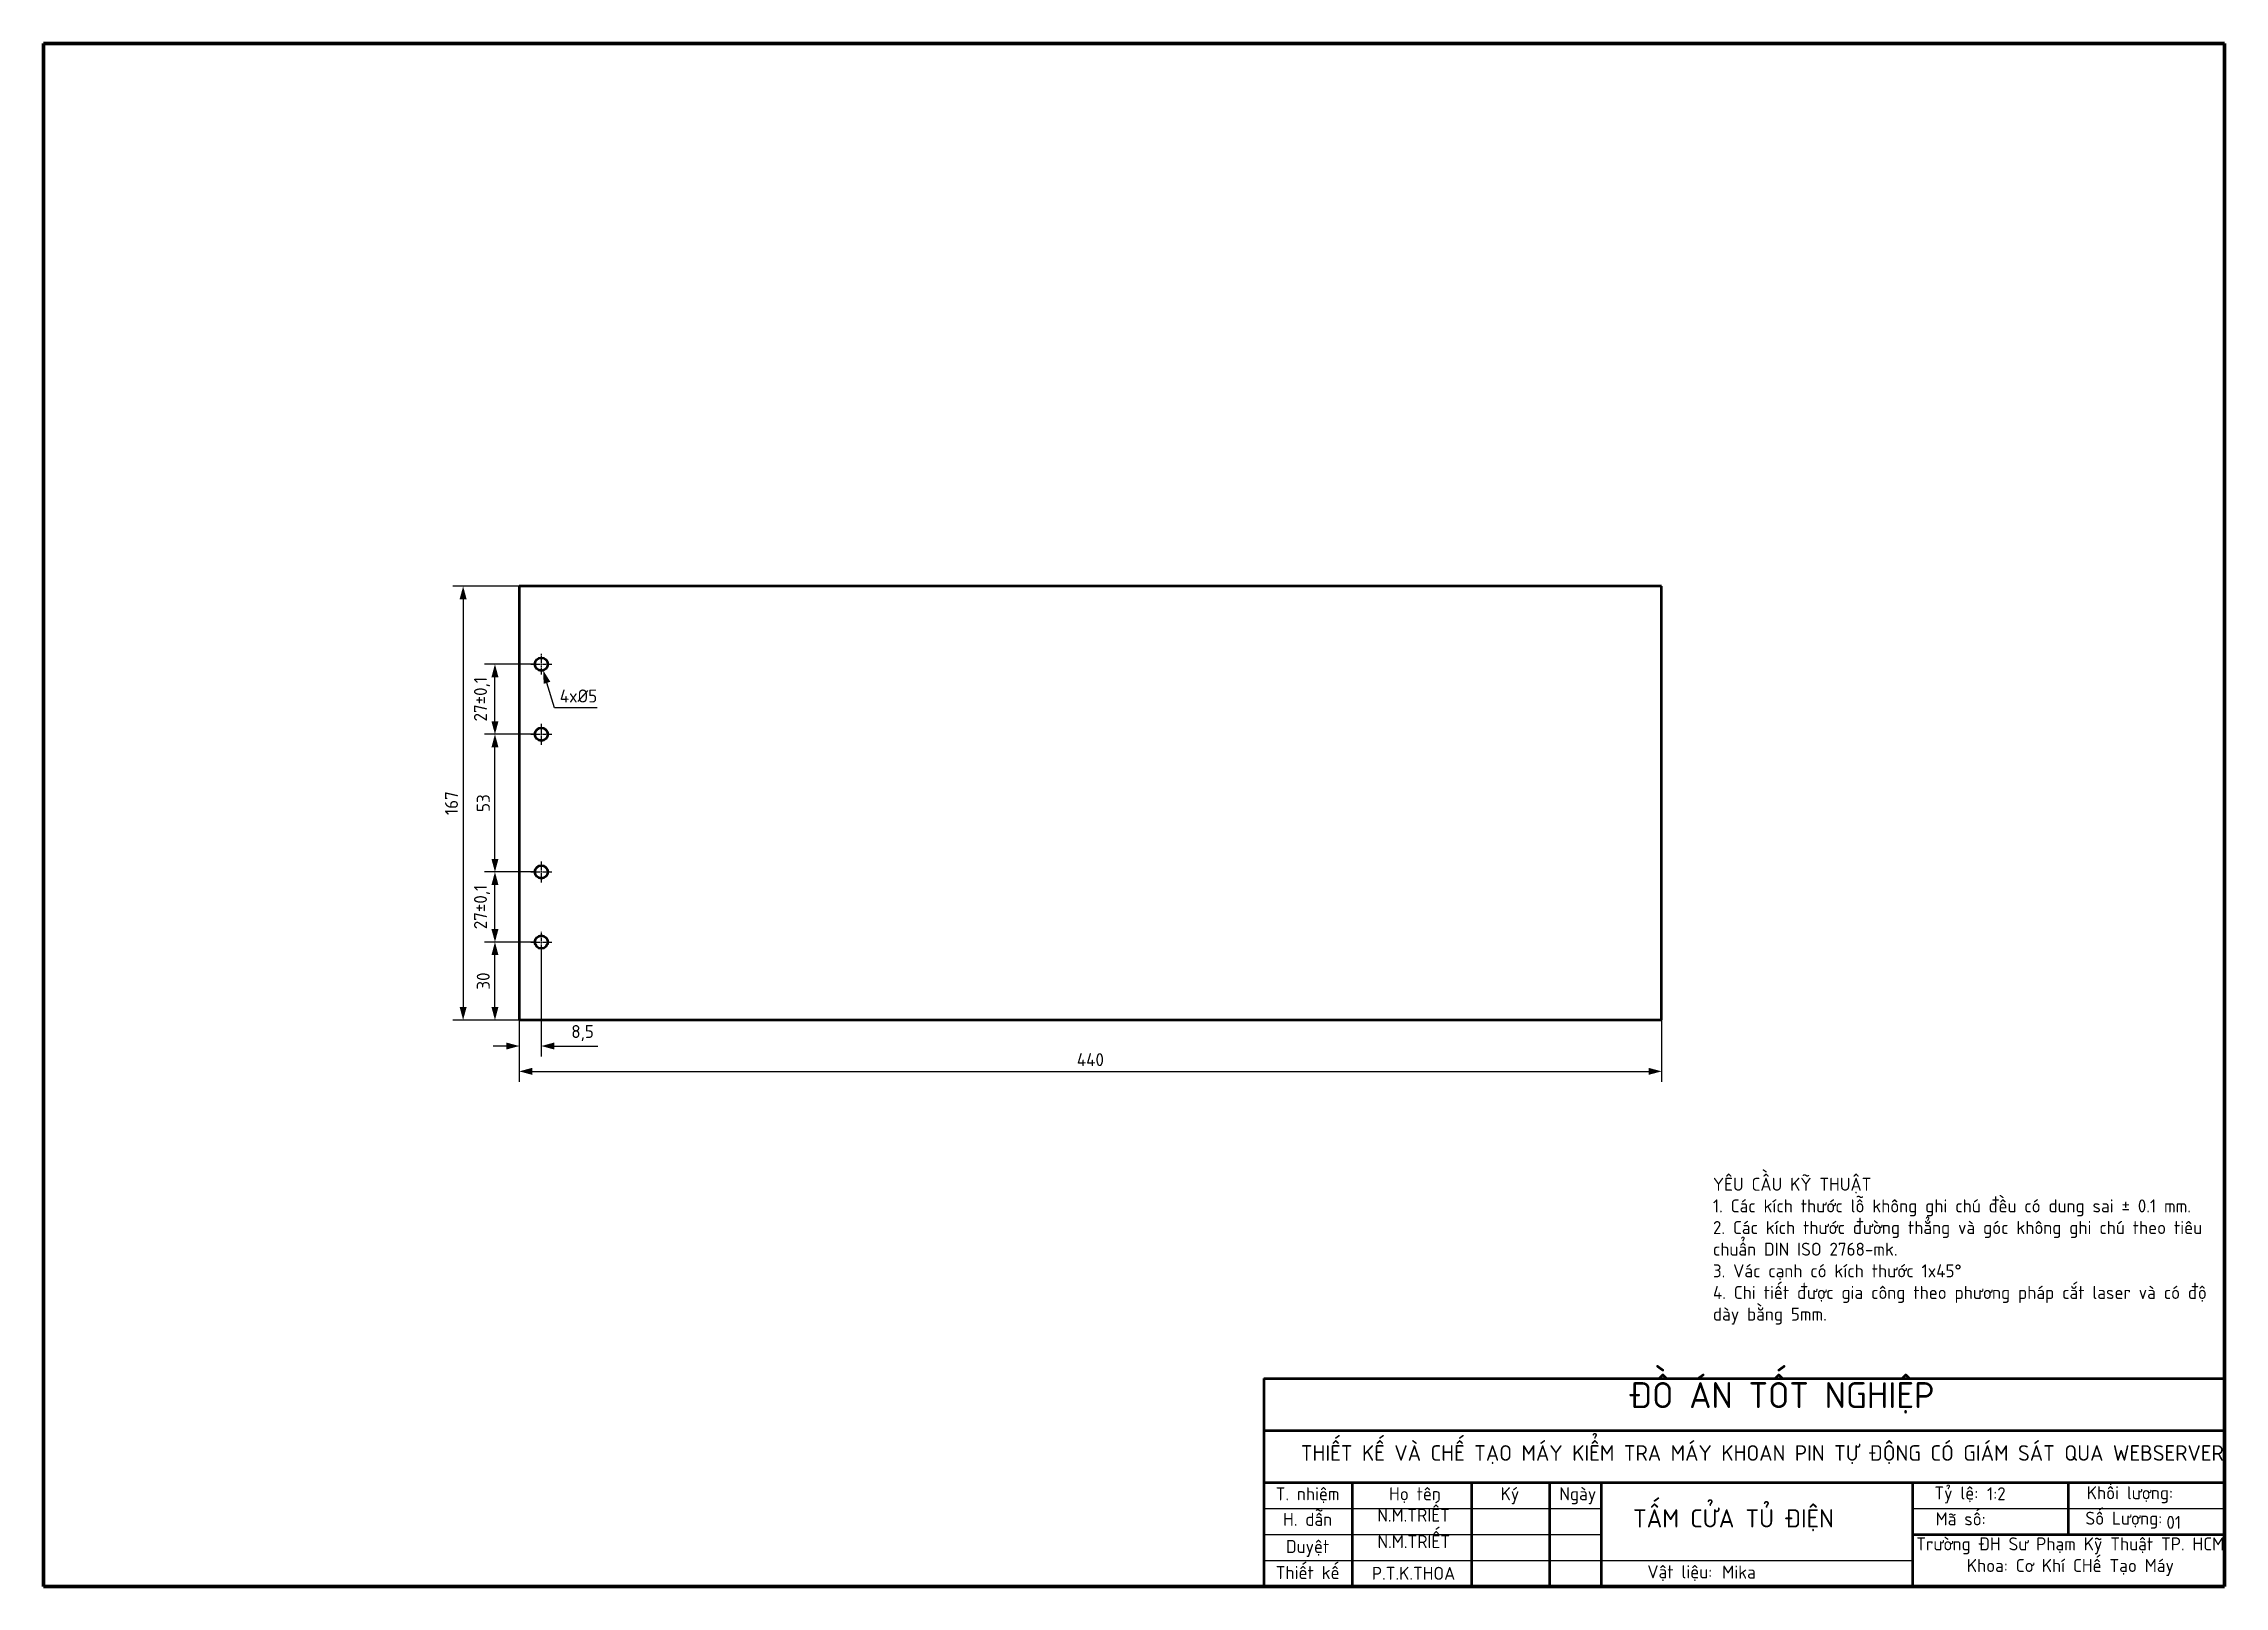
# Model space of a CAD drawing. Header units: millimetres. Extents: x 55 to 6841, y 61 to 3739.
# Drawn here: x 3806 to 4646, y 486 to 1080 of the extents above; entities that cross this region are included whole.
import ezdxf

# ---------------------------------------------------------------- set-up
doc = ezdxf.new("R2010")
doc.units = ezdxf.units.MM
doc.header["$LTSCALE"] = 0.7
doc.header["$PDMODE"] = 35
doc.header["$PDSIZE"] = -4
doc.linetypes.add('CENTER2', pattern=[1.125, 0.75, -0.125, 0.125, -0.125])
doc.layers.get('0').update_dxf_attribs({"color": 255})
for name, color, linetype, lineweight in [('AM_5', 10, 'Continuous', 25), ('AMC_Contour', 7, 'Continuous', 50), ('CON', 7, 'Continuous', 50), ('DIM', 94, 'Continuous', 25), ('KHUNGBV', 5, 'Continuous', 70), ('TEXT', 7, 'Continuous', 25)]:
    doc.layers.add(name, color=color, linetype=linetype, lineweight=lineweight)
doc.styles.add('TCVN-7284', font='tcvn+7284-2003r.ttf')
doc.dimstyles.new('TCVN_ISO-25_RadiusDia', dxfattribs={"dimtxt": 2.5, "dimasz": 2.5, "dimexe": 2, "dimexo": 0, "dimgap": 1, "dimtad": 1, "dimtoh": 1, "dimtxsty": 'TCVN-7284', "dimblk": 'Arrow', "dimcen": 0, "dimclrd": 256, "dimclre": 256, "dimclrt": 256, "dimadec": 0, "dimazin": 0, "dimtfac": 1, "dimtofl": 0, "dimtmove": 0, "dimatfit": 3, "dimldrblk": 'Arrow', "dimfxl": 1, "dimlwd": -1, "dimlwe": -1, "dimarcsym": 0})

msp = doc.modelspace()

# ---------------------------------------------------------------- texts
at = {"ltscale": 0.7, "char_height": 5, "attachment_point": 1, "style": 'TCVN-7284'}
for s, width, insert in [('1:2', 9.00007, (4554.758, 524.589)), ('01', 9.00007, (4623.845, 513.584)), ('Mika', 42.25721, (4452.737, 494.403))]:
    msp.add_mtext_dynamic_manual_height_columns(s, width=width, gutter_width=25, heights=[0], dxfattribs=dict(at, insert=insert))
at = {"layer": 'AMC_Contour', "color": 255, "insert": (4418.397, 516.119), "char_height": 7, "attachment_point": 1, "style": 'TCVN-7284'}
msp.add_mtext_dynamic_manual_height_columns('TẤM CỬA TỦ ĐIỆN', width=97.17639, gutter_width=35, heights=[0], dxfattribs=at)
at = {"layer": 'TEXT', "ltscale": 0.7, "insert": (4449.189, 643.755), "char_height": 5, "attachment_point": 1, "style": 'TCVN-7284'}
msp.add_mtext_dynamic_manual_height_columns('YÊU CẦU KỸ THUẬT\\P1. Các kích thước lỗ không ghi chú đều có dung sai ± 0.1 mm. \\P2. Các kích thước đường thẳng và góc không ghi chú theo tiêu chuẩn DIN ISO 2768-mk.\\P3. Vác cạnh có kích thước 1x45°\\P4. Chi tiết được gia công theo phương pháp cắt laser và có độ dày bằng 5mm.', width=191.68556, gutter_width=3444.182, heights=[0], dxfattribs=at)

# ---------------------------------------------------------------- blocks, each defined once
blk = doc.blocks.new('*U360')
at = {"layer": 'AM_5', "color": 0, "linetype": 'CENTER2', "ltscale": 2, "transparency": 16777216}
for p, q in [((-4, 0), (-0.5, 0)), ((0, 0.5), (0, 4)), ((0.5, 0), (4, 0)), ((0, -4), (0, -0.5))]:
    blk.add_line(p, q, dxfattribs=at)
at = {"layer": 'AM_5', "color": 0, "linetype": 'Continuous', "ltscale": 2, "transparency": 16777216}
for p, q in [((-0.25, 0), (0.25, 0)), ((0, -0.25), (0, 0.25))]:
    blk.add_line(p, q, dxfattribs=at)
blk = doc.blocks.new('*U361')
at = {"layer": 'AM_5', "color": 0, "linetype": 'CENTER2', "ltscale": 2, "transparency": 16777216}
for p, q in [((-4, 0), (-0.5, 0)), ((0, 0.5), (0, 4)), ((0.5, 0), (4, 0)), ((0, -4), (0, -0.5))]:
    blk.add_line(p, q, dxfattribs=at)
at = {"layer": 'AM_5', "color": 0, "linetype": 'Continuous', "ltscale": 2, "transparency": 16777216}
for p, q in [((-0.25, 0), (0.25, 0)), ((0, -0.25), (0, 0.25))]:
    blk.add_line(p, q, dxfattribs=at)
blk = doc.blocks.new('*U362')
at = {"layer": 'AM_5', "color": 0, "linetype": 'CENTER2', "ltscale": 2, "transparency": 16777216}
for p, q in [((-4, 0), (-0.5, 0)), ((0, 0.5), (0, 4)), ((0.5, 0), (4, 0)), ((0, -4), (0, -0.5))]:
    blk.add_line(p, q, dxfattribs=at)
at = {"layer": 'AM_5', "color": 0, "linetype": 'Continuous', "ltscale": 2, "transparency": 16777216}
for p, q in [((-0.25, 0), (0.25, 0)), ((0, -0.25), (0, 0.25))]:
    blk.add_line(p, q, dxfattribs=at)
blk = doc.blocks.new('*U363')
at = {"layer": 'AM_5', "color": 0, "linetype": 'CENTER2', "ltscale": 2, "transparency": 16777216}
for p, q in [((-4, 0), (-0.5, 0)), ((0, 0.5), (0, 4)), ((0.5, 0), (4, 0)), ((0, -4), (0, -0.5))]:
    blk.add_line(p, q, dxfattribs=at)
at = {"layer": 'AM_5', "color": 0, "linetype": 'Continuous', "ltscale": 2, "transparency": 16777216}
for p, q in [((-0.25, 0), (0.25, 0)), ((0, -0.25), (0, 0.25))]:
    blk.add_line(p, q, dxfattribs=at)
blk = doc.blocks.new('CUA1')
at = {"layer": 'CON'}
for p, q in [((4361.59, 815.64), (3921.59, 815.64)), ((3921.59, 815.64), (3921.59, 648.64)), ((4361.59, 648.64), (4361.59, 815.64)), ((3921.59, 648.64), (4361.59, 648.64))]:
    blk.add_line(p, q, dxfattribs=at)
for centre in [(3930.09, 785.64), (3930.09, 758.64), (3930.09, 705.64), (3930.09, 678.64)]:
    blk.add_circle(centre, 2.5, dxfattribs=at)
at = {"layer": 'AM_5', "linetype": 'CENTER2', "ltscale": 2}
for name, p in [('*U361', (3930.09, 785.64)), ('*U360', (3930.09, 758.64)), ('*U362', (3930.09, 705.64)), ('*U363', (3930.09, 678.64))]:
    blk.add_blockref(name, p, dxfattribs=at)
blk = doc.blocks.new('Arrow')
at = {"layer": 'DIM'}
blk.add_solid([(-1, 0.27), (-1, -0.27), (0, 0)], dxfattribs=at)
blk = doc.blocks.new('*D364')
at = {"layer": 'Defpoints', "color": 0, "ltscale": 0.2, "transparency": 16777216}
for p in [(3997.9, 732), (3989.4, 704.5), (3997.9, 694.48)]:
    blk.add_point(p, dxfattribs=at)
at = {"layer": 'DIM', "ltscale": 0.2, "transparency": 16777216}
for p, q in [((3997.9, 732), (3997.9, 690.48)), ((3989.4, 704.5), (3989.4, 690.48)), ((3984.4, 694.48), (3979.4, 694.48)), ((4002.9, 694.48), (4019.65, 694.48))]:
    blk.add_line(p, q, dxfattribs=at)
at = {"layer": 'DIM', "ltscale": 0.2, "transparency": 16777216, "xscale": 5.000000000000284, "yscale": 5.000000000000284, "zscale": 5.000000000000284}
blk.add_blockref('Arrow', (3989.4, 694.48), dxfattribs=at)
at = {"layer": 'DIM', "ltscale": 0.2, "transparency": 16777216, "xscale": 5.000000000000284, "yscale": 5.000000000000284, "zscale": 5.000000000000284, "rotation": 180}
blk.add_blockref('Arrow', (3997.9, 694.48), dxfattribs=at)
at = {"layer": 'DIM', "ltscale": 0.2, "transparency": 16777216, "insert": (4013.78, 699.48), "char_height": 5, "attachment_point": 5, "style": 'TCVN-7284'}
blk.add_mtext('8,5', dxfattribs=at)
blk = doc.blocks.new('*D365')
at = {"layer": 'Defpoints', "color": 0, "ltscale": 0.7, "transparency": 16777216}
for p in [(3989.4, 704.5), (4429.4, 704.5), (4429.4, 684.73)]:
    blk.add_point(p, dxfattribs=at)
at = {"layer": 'DIM', "ltscale": 0.7, "transparency": 16777216}
for p, q in [((3989.4, 704.5), (3989.4, 680.73)), ((4429.4, 704.5), (4429.4, 680.73)), ((3994.4, 684.73), (4424.4, 684.73))]:
    blk.add_line(p, q, dxfattribs=at)
at = {"layer": 'DIM', "ltscale": 0.7, "transparency": 16777216, "xscale": 5, "yscale": 5, "zscale": 5, "rotation": 180}
blk.add_blockref('Arrow', (3989.4, 684.73), dxfattribs=at)
at = {"layer": 'DIM', "ltscale": 0.7, "transparency": 16777216, "xscale": 5, "yscale": 5, "zscale": 5}
blk.add_blockref('Arrow', (4429.4, 684.73), dxfattribs=at)
at = {"layer": 'DIM', "ltscale": 0.7, "transparency": 16777216, "insert": (4209.4, 689.23), "char_height": 5, "attachment_point": 5, "style": 'TCVN-7284', "bg_fill": 3, "box_fill_scale": 1.1, "bg_fill_color": 256, "bg_fill_true_color": 13158600, "bg_fill_transparency": 0}
blk.add_mtext('440', dxfattribs=at)
blk = doc.blocks.new('*D366')
at = {"layer": 'Defpoints', "color": 0, "ltscale": 0.2, "transparency": 16777216}
for p in [(3980.04, 734.5), (3995.4, 734.5), (3989.4, 704.5)]:
    blk.add_point(p, dxfattribs=at)
at = {"layer": 'DIM', "ltscale": 0.2, "transparency": 16777216}
for p, q in [((3995.4, 734.5), (3976.04, 734.5)), ((3980.04, 709.5), (3980.04, 729.5)), ((3989.4, 704.5), (3976.04, 704.5))]:
    blk.add_line(p, q, dxfattribs=at)
at = {"layer": 'DIM', "ltscale": 0.2, "transparency": 16777216, "xscale": 5.000000000000284, "yscale": 5.000000000000284, "zscale": 5.000000000000284}
for p, rotation in [((3980.04, 734.5), 90), ((3980.04, 704.5), 270)]:
    blk.add_blockref('Arrow', p, dxfattribs=dict(at, rotation=rotation))
at = {"layer": 'DIM', "ltscale": 0.2, "transparency": 16777216, "insert": (3975.54, 719.5), "char_height": 5, "attachment_point": 5, "rotation": 90, "style": 'TCVN-7284'}
blk.add_mtext('30', dxfattribs=at)
blk = doc.blocks.new('*D367')
at = {"layer": 'Defpoints', "color": 0, "ltscale": 0.2, "transparency": 16777216}
for p in [(3980.04, 761.5), (3995.4, 761.5), (3995.4, 734.5)]:
    blk.add_point(p, dxfattribs=at)
at = {"layer": 'DIM', "ltscale": 0.2, "transparency": 16777216}
for p, q in [((3995.4, 761.5), (3976.04, 761.5)), ((3980.04, 739.5), (3980.04, 756.5)), ((3995.4, 734.5), (3976.04, 734.5))]:
    blk.add_line(p, q, dxfattribs=at)
at = {"layer": 'DIM', "ltscale": 0.2, "transparency": 16777216, "xscale": 5.000000000000284, "yscale": 5.000000000000284, "zscale": 5.000000000000284}
for p, rotation in [((3980.04, 761.5), 90), ((3980.04, 734.5), 270)]:
    blk.add_blockref('Arrow', p, dxfattribs=dict(at, rotation=rotation))
at = {"layer": 'DIM', "ltscale": 0.2, "transparency": 16777216, "insert": (3975.04, 748), "char_height": 5, "attachment_point": 5, "rotation": 90, "style": 'TCVN-7284'}
blk.add_mtext('27±0,1', dxfattribs=at)
blk = doc.blocks.new('*D368')
at = {"layer": 'Defpoints', "color": 0, "ltscale": 0.2, "transparency": 16777216}
for p in [(3980.04, 814.5), (3995.4, 814.5), (3995.4, 761.5)]:
    blk.add_point(p, dxfattribs=at)
at = {"layer": 'DIM', "ltscale": 0.2, "transparency": 16777216}
for p, q in [((3995.4, 814.5), (3976.04, 814.5)), ((3980.04, 766.5), (3980.04, 809.5)), ((3995.4, 761.5), (3976.04, 761.5))]:
    blk.add_line(p, q, dxfattribs=at)
at = {"layer": 'DIM', "ltscale": 0.2, "transparency": 16777216, "xscale": 5.000000000000284, "yscale": 5.000000000000284, "zscale": 5.000000000000284}
for p, rotation in [((3980.04, 814.5), 90), ((3980.04, 761.5), 270)]:
    blk.add_blockref('Arrow', p, dxfattribs=dict(at, rotation=rotation))
at = {"layer": 'DIM', "ltscale": 0.2, "transparency": 16777216, "insert": (3975.54, 788), "char_height": 5, "attachment_point": 5, "rotation": 90, "style": 'TCVN-7284'}
blk.add_mtext('53', dxfattribs=at)
blk = doc.blocks.new('*D369')
at = {"layer": 'Defpoints', "color": 0, "ltscale": 0.2, "transparency": 16777216}
for p in [(3980.04, 841.5), (3995.4, 841.5), (3995.4, 814.5)]:
    blk.add_point(p, dxfattribs=at)
at = {"layer": 'DIM', "ltscale": 0.2, "transparency": 16777216}
for p, q in [((3995.4, 841.5), (3976.04, 841.5)), ((3980.04, 819.5), (3980.04, 836.5)), ((3995.4, 814.5), (3976.04, 814.5))]:
    blk.add_line(p, q, dxfattribs=at)
at = {"layer": 'DIM', "ltscale": 0.2, "transparency": 16777216, "xscale": 5.000000000000284, "yscale": 5.000000000000284, "zscale": 5.000000000000284}
for p, rotation in [((3980.04, 841.5), 90), ((3980.04, 814.5), 270)]:
    blk.add_blockref('Arrow', p, dxfattribs=dict(at, rotation=rotation))
at = {"layer": 'DIM', "ltscale": 0.2, "transparency": 16777216, "insert": (3975.04, 828), "char_height": 5, "attachment_point": 5, "rotation": 90, "style": 'TCVN-7284'}
blk.add_mtext('27±0,1', dxfattribs=at)
blk = doc.blocks.new('*D370')
at = {"layer": 'Defpoints', "color": 0, "ltscale": 0.7, "transparency": 16777216}
for p in [(3989.4, 871.5), (3967.78, 704.5), (3989.4, 704.5)]:
    blk.add_point(p, dxfattribs=at)
at = {"layer": 'DIM', "ltscale": 0.7, "transparency": 16777216}
for p, q in [((3989.4, 871.5), (3963.78, 871.5)), ((3967.78, 866.5), (3967.78, 709.5)), ((3989.4, 704.5), (3963.78, 704.5))]:
    blk.add_line(p, q, dxfattribs=at)
at = {"layer": 'DIM', "ltscale": 0.7, "transparency": 16777216, "xscale": 5, "yscale": 5, "zscale": 5}
for p, rotation in [((3967.78, 871.5), 90), ((3967.78, 704.5), 270)]:
    blk.add_blockref('Arrow', p, dxfattribs=dict(at, rotation=rotation))
at = {"layer": 'DIM', "ltscale": 0.7, "transparency": 16777216, "insert": (3963.28, 788), "char_height": 5, "attachment_point": 5, "rotation": 90, "style": 'TCVN-7284', "bg_fill": 3, "box_fill_scale": 1.1, "bg_fill_color": 256, "bg_fill_true_color": 13158600, "bg_fill_transparency": 0}
blk.add_mtext('167', dxfattribs=at)
blk = doc.blocks.new('KHUNG_A3')
at = {"layer": 'CON', "color": 8, "linetype": 'Continuous', "ltscale": 0.66}
for p, q in [((296.71, 84.61), (296.71, 44.61)), ((296.71, 84.61), (481.71, 84.61)), ((296.71, 74.61), (481.71, 74.61)), ((296.71, 64.61), (481.71, 64.61)), ((313.71, 64.61), (313.71, 44.61)), ((336.71, 64.61), (336.71, 44.61)), ((351.71, 64.61), (351.71, 44.61)), ((361.71, 64.61), (361.71, 44.61)), ((421.71, 44.61), (421.71, 64.61)), ((451.71, 54.61), (451.71, 64.61)), ((421.71, 54.61), (481.71, 54.61))]:
    blk.add_line(p, q, dxfattribs=at)
at = {"layer": 'DIM', "color": 8, "linetype": 'Continuous', "ltscale": 0.66}
for p, q in [((296.71, 59.61), (361.71, 59.61)), ((421.71, 59.61), (481.71, 59.61)), ((296.71, 54.61), (361.71, 54.61)), ((296.71, 49.61), (421.71, 49.61))]:
    blk.add_line(p, q, dxfattribs=at)
at = {"layer": 'KHUNGBV', "color": 8, "linetype": 'Continuous', "ltscale": 0.66}
for p, q in [((481.71, 341.61), (61.71, 341.61)), ((61.71, 341.61), (61.71, 44.61)), ((481.71, 44.61), (481.71, 341.61)), ((61.71, 44.61), (481.71, 44.61))]:
    blk.add_line(p, q, dxfattribs=at)
at = {"color": 255, "attachment_point": 1, "style": 'TCVN-7284'}
for s, width, insert, char_height in [('{\\W1.485708; }ĐỒ ÁN TỐT NGHIỆP', 65.6643, (362.61, 83.93), 5), ('\\pxqc;T. nhiệm', 16.8827, (296.71, 63.68), 2.5), ('{\\W2.460912; }Họ tên', 16.8827, (317.11, 63.68), 2.5), ('{\\W4.544245; }Ký', 16.8827, (335.42, 63.68), 2.5), ('{\\W1.017842; }Ngày', 9.8035, (352.08, 63.68), 2.5), ('\\pxqc;Tỷ lệ:', 9.8035, (425.19, 63.83), 2.5), ('\\pxqc;Khối lượng:', 20.0073, (453.51, 63.88), 2.5), ('\\pxqc;H. dẫn', 16.8827, (296.71, 58.76), 2.5), ('\\pxqc;N.M.TRIẾT', 16.8827, (317.11, 59.57), 2.5), ('{\\W0.286782; }Mã số:', 12.5818, (425.56, 58.85), 2.5), ('\\pxqc;Số Lượng:', 17.9691, (453.36, 58.98), 2.5), ('\\pxqc;N.M.TRIẾT', 16.8827, (317.16, 54.47), 2.5), ('\\pxqc;Duyệt', 16.8827, (296.71, 53.54), 2.5), ('{\\W0.981773; }Trường ĐH Sư Phạm Kỹ Thuật TP. HCM\\P{\\W7.398439; }Khoa: Cơ Khí CHế Tạo Máy ', 61.6953, (420.88, 54.04), 2.5), ('\\pxqc;Thiết kế', 16.8827, (296.71, 48.52), 2.5), ('\\pxqc;P.T.K.THOA', 16.8827, (317.11, 48.37), 2.5), ('\\pxi-3,l3,qc,t3;Vật liệu:', 59.8171, (346.92, 48.66), 2.5)]:
    blk.add_mtext_dynamic_manual_height_columns(s, width=width, gutter_width=88.6, heights=[0], dxfattribs=dict(at, insert=insert, char_height=char_height))
at = {"color": 255, "insert": (303.83, 71.79), "char_height": 3, "width": 178.521, "attachment_point": 1, "style": 'TCVN-7284'}
blk.add_mtext('THIẾT KẾ VÀ CHẾ TẠO MÁY KIỂM TRA MÁY KHOAN PIN TỰ ĐỘNG CÓ GIÁM SÁT QUA WEBSERVER\\P', dxfattribs=at)
blk = doc.blocks.new('*D668')
at = {"layer": 'Defpoints', "color": 0, "ltscale": 0.2, "transparency": 16777216}
for p in [(3997.18, 843.89), (3998.63, 839.11)]:
    blk.add_point(p, dxfattribs=at)
at = {"layer": 'DIM', "linetype": 'ByBlock', "ltscale": 0.2, "transparency": 16777216}
for p, q in [((4002.97, 824.75), (4000.08, 834.32)), ((4019.47, 824.75), (4002.97, 824.75))]:
    blk.add_line(p, q, dxfattribs=at)
at = {"layer": 'DIM', "ltscale": 0.2, "transparency": 16777216, "insert": (4012.22, 829.25), "char_height": 5, "attachment_point": 5, "style": 'TCVN-7284', "bg_fill": 3, "box_fill_scale": 1.1, "bg_fill_color": 256, "bg_fill_true_color": 13158600, "bg_fill_transparency": 0}
blk.add_mtext('4x%%C5', dxfattribs=at)
at = {"layer": 'DIM', "ltscale": 0.2, "transparency": 16777216, "xscale": 5.00000000000016, "yscale": 5.00000000000016, "zscale": 5.00000000000016, "rotation": 106.8390245613637}
blk.add_blockref('Arrow', (3998.63, 839.11), dxfattribs=at)

# ---------------------------------------------------------------- dimensions: what is measured, and where the dimension line sits
at = {"layer": 'DIM', "ltscale": 0.2}
for base, p1, p2, override, picture, middle in [((3980.036, 841.501), (3995.403, 814.501), (3995.403, 841.501), {"dimscale": 2, "dimgap": 1, "dimtol": 1, "dimlim": 0, "dimtp": 0.1, "dimtm": 0.1, "dimtmove": 1}, '*D369', (3975.036, 828.001)), ((3980.036, 814.501), (3995.403, 761.501), (3995.403, 814.501), {"dimscale": 2, "dimtmove": 1}, '*D368', (3975.536, 788.001)), ((3980.036, 761.501), (3995.403, 734.501), (3995.403, 761.501), {"dimscale": 2, "dimtol": 1, "dimtp": 0.1, "dimtm": 0.1, "dimtmove": 1}, '*D367', (3975.036, 748.001))]:
    dim = msp.add_linear_dim(base=base, p1=p1, p2=p2, angle=90, dimstyle='TCVN_ISO-25_RadiusDia', override=override, dxfattribs=at)
    dim.commit()
    dim.dimension.update_dxf_attribs({"geometry": picture, "text_midpoint": middle})
dim = msp.add_linear_dim(base=(3997.903, 694.477), p1=(3989.403, 704.501), p2=(3997.903, 732.001), dimstyle='TCVN_ISO-25_RadiusDia', override={"dimscale": 2}, dxfattribs=at)
dim.commit()
dim.dimension.update_dxf_attribs({"geometry": '*D364', "text_midpoint": (4013.778, 699.477)})

# ---------------------------------------------------------------- block references
at = {"layer": 'DIM'}
msp.add_blockref('CUA1', (67.813, 55.863), dxfattribs=at)

msp.set_redraw_order([(e.dxf.handle, doc.entitydb.next_handle()) for e in msp.query("TEXT MTEXT ATTDEF DIMENSION ARC_DIMENSION")])  # texts and dimensions are drawn at this point

# ---------------------------------------------------------------- next in the draw order: dimensions: what is measured, and where the dimension line sits
at = {"layer": 'DIM', "ltscale": 0.7}
dim = msp.add_linear_dim(base=(4429.403, 684.731), p1=(3989.403, 704.501), p2=(4429.403, 704.501), dimstyle='TCVN_ISO-25_RadiusDia', override={"dimscale": 2, "dimtp": 0.5, "dimtm": 0.5, "dimtfill": 1, "dimarcsym": 1}, dxfattribs=at)
dim.commit()
dim.dimension.update_dxf_attribs({"geometry": '*D365', "text_midpoint": (4209.403, 689.231)})

# ---------------------------------------------------------------- next in the draw order: dimensions: what is measured, and where the dimension line sits
at = {"layer": 'DIM', "ltscale": 0.2}
dim = msp.add_linear_dim(base=(3980.036, 734.501), p1=(3989.403, 704.501), p2=(3995.403, 734.501), angle=90, dimstyle='TCVN_ISO-25_RadiusDia', override={"dimscale": 2}, dxfattribs=at)
dim.commit()
dim.dimension.update_dxf_attribs({"geometry": '*D366', "text_midpoint": (3975.536, 719.501)})

# ---------------------------------------------------------------- next in the draw order: dimensions: what is measured, and where the dimension line sits
at = {"layer": 'DIM', "ltscale": 0.7}
dim = msp.add_linear_dim(base=(3967.783, 704.501), p1=(3989.403, 871.501), p2=(3989.403, 704.501), angle=90, dimstyle='TCVN_ISO-25_RadiusDia', override={"dimscale": 2, "dimtp": 0.5, "dimtm": 0.5, "dimtfill": 1, "dimarcsym": 1}, dxfattribs=at)
dim.commit()
dim.dimension.update_dxf_attribs({"geometry": '*D370', "text_midpoint": (3963.283, 788.001)})

# ---------------------------------------------------------------- next in the draw order: block references
at = {"layer": 'DIM', "xscale": 2, "yscale": 2, "zscale": 2}
msp.add_blockref('KHUNG_A3', (3682.765, 397.211), dxfattribs=at)

# ---------------------------------------------------------------- next in the draw order: dimensions: what is measured, and where the dimension line sits
at = {"layer": 'DIM', "ltscale": 0.2}
dim = msp.add_diameter_dim_2p(p1=(3997.179, 843.894), p2=(3998.628, 839.108), dimstyle='TCVN_ISO-25_RadiusDia', override={"dimscale": 2, "dimpost": '4x%%C<>', "dimtfill": 1, "dimarcsym": 1}, dxfattribs=at)
dim.commit()
dim.dimension.update_dxf_attribs({"geometry": '*D668', "text_midpoint": (4012.223, 829.251)})

doc.saveas('drawing.dxf')
